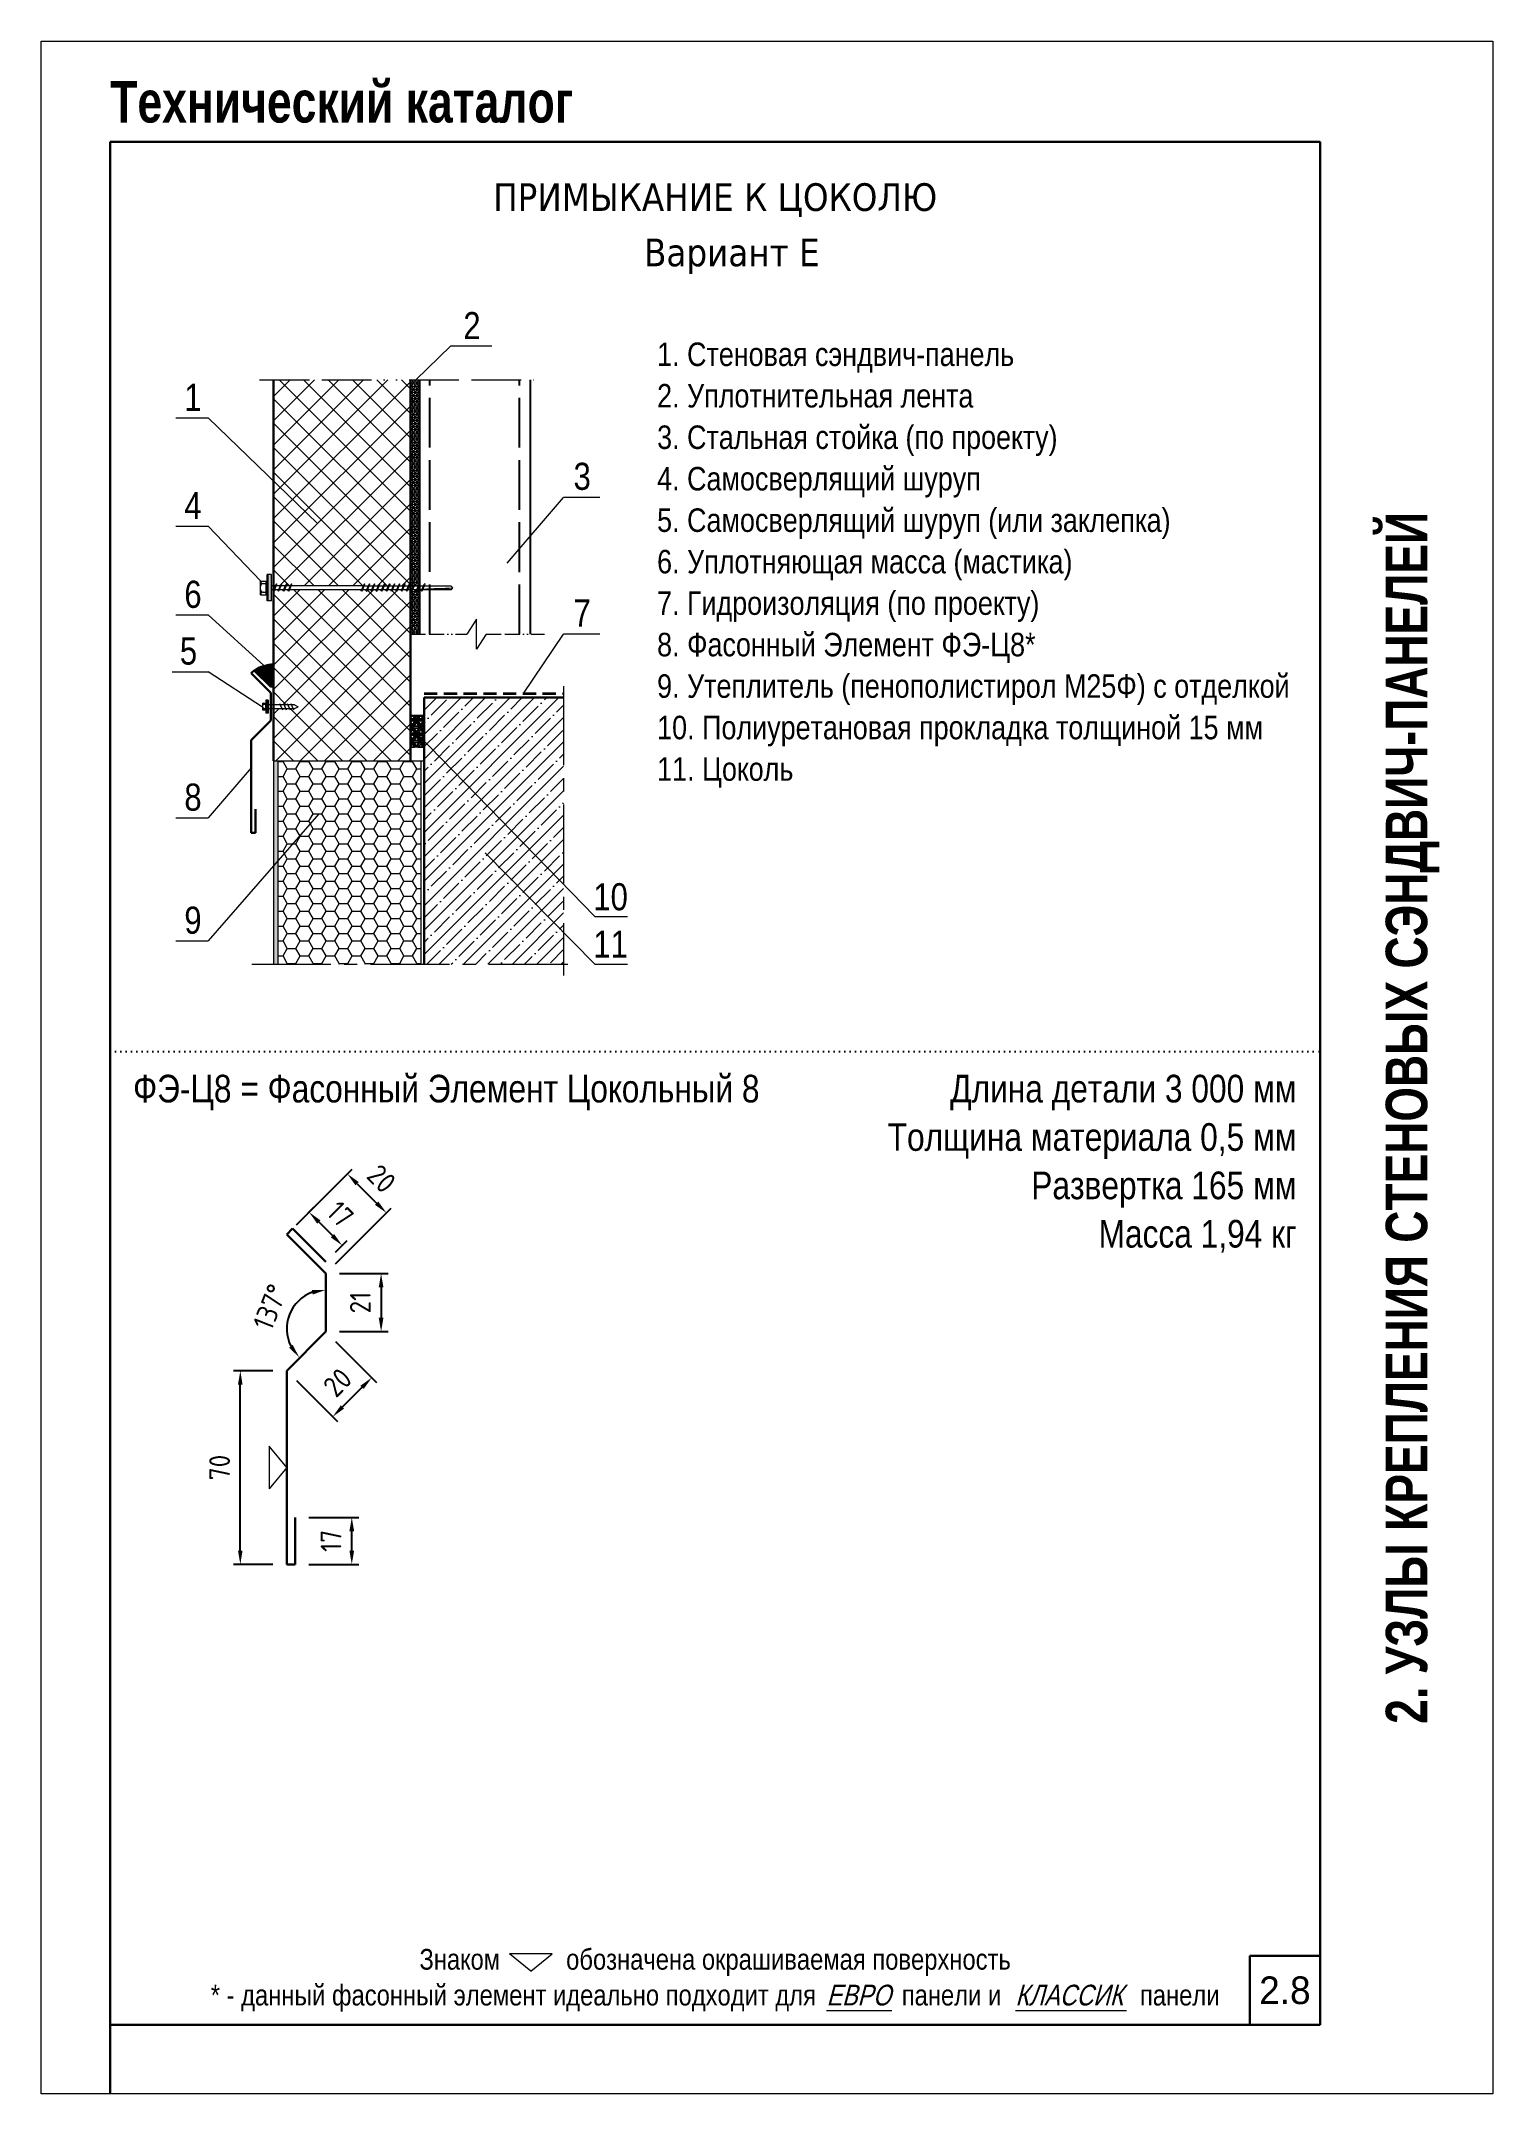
# Model space of a CAD drawing. Extents: x 5821 to 16321, y -13531 to 5774.
# Drawn here: x 13171 to 14221, y 4289 to 5774 of the extents above; entities that cross this region are included whole.
import ezdxf
from ezdxf.enums import TextEntityAlignment as Align

# ---------------------------------------------------------------- set-up
doc = ezdxf.new("R2010")
doc.units = 0
doc.header["$LTSCALE"] = 3
for name, pattern in [('ACAD_ISO02W100', [15, 12, -3]), ('ACAD_ISO13W100', [36, 12, -3, 12, -3, 0, -3, 0, -3]), ('CENTER2', [28.575, 19.05, -3.175, 3.175, -3.175]), ('DOT2', [0.125, 0, -0.125]), ('HIDDEN2', [4.7625, 3.175, -1.5875])]:
    doc.linetypes.add(name, pattern=pattern)
doc.layers.get('0').update_dxf_attribs({"linetype": 'CONTINUOUS', "lineweight": 30})
doc.layers.get('DEFPOINTS').update_dxf_attribs({"linetype": 'CONTINUOUS'})
for name, color, linetype, lineweight in [('Logo', 1, 'CONTINUOUS', 9), ('new_fill', 8, 'CONTINUOUS', 13), ('RAZMER', 7, 'CONTINUOUS', 9), ('Гидроизоляция', 7, 'HIDDEN2', 35), ('Нащельники', 1, 'CONTINUOUS', 30), ('Саморезы', 7, 'CONTINUOUS', 13)]:
    doc.layers.add(name, color=color, linetype=linetype, lineweight=lineweight)
doc.layers.add('Punktir', color=7, linetype='CONTINUOUS')
doc.layers.add('Прогон', color=7, linetype='CONTINUOUS')
doc.styles.add('LOGO', font='HATTEN.TTF')
doc.styles.add('ROMANS', font='romans.shx', dxfattribs={"width": 0.85})
doc.styles.get("Standard").update_dxf_attribs({"font": 'TAHOMA.TTF'})
doc.styles.add('style1', font='ARIALN.TTF')
doc.styles.add('style2', font='impact.TTF')
doc.styles.add('курсив', font='ARIAL.TTF', dxfattribs={"width": 0.8, "oblique": 15})
doc.dimstyles.new('2.5', dxfattribs={"dimscale": 5, "dimtxt": 3, "dimasz": 2, "dimexe": 1, "dimexo": 2, "dimgap": 0, "dimtad": 0, "dimdec": 0, "dimlfac": 0.5, "dimzin": 9, "dimdsep": 46, "dimtxsty": 'ROMANS', "dimcen": -3, "dimdle": 1, "dimclrd": 256, "dimclre": 256, "dimclrt": 256, "dimadec": 0, "dimazin": 0, "dimtfac": 1, "dimtdec": 0, "dimtofl": 0, "dimtmove": 2, "dimatfit": 3, "dimfxl": 0, "dimtvp": 1, "dimtolj": 1, "dimtzin": 9, "dimarcsym": 0})
pattern_1 = [(45, (38042.93, 3580.851), (-8.838835, 8.838835), []), (135, (38042.93, 3580.851), (-8.838835, -8.838835), [])]

msp = doc.modelspace()

# ---------------------------------------------------------------- texts
msp.add_text('ПРИМЫКАНИЕ К ЦОКОЛЮ', height=20).set_placement((13658.59, 5661.59), align=Align.MIDDLE_CENTER)
msp.add_text('Вариант E', height=20).set_placement((13607.19, 5611.55))
at = {"style": 'style1'}
for s, height, p in [('2', 19.61, (13476.47, 5558.82)), ('1. Стеновая сэндвич-панель', 17, (13616.62, 5539.37)), ('1', 19.61, (13274.71, 5506.95)), ('2. Уплотнительная лента', 17, (13616.62, 5509.37)), ('3. Стальная стойка (по проекту)', 17, (13616.62, 5479.37)), ('3', 19.61, (13556.18, 5449.8)), ('4. Самосверлящий шуруп', 17, (13616.62, 5449.37)), ('4', 19.61, (13274.71, 5428.64)), ('5. Самосверлящий шуруп (или заклепка)', 17, (13616.62, 5419.37)), ('6. Уплотняющая масса (мастика)', 17, (13616.62, 5389.37)), ('6', 19.61, (13274.71, 5364.45)), ('7. Гидроизоляция (по проекту)', 17, (13616.62, 5359.37)), ('7', 19.61, (13556.18, 5350.95)), ('8. Фасонный Элемент ФЭ-Ц8*', 17, (13616.62, 5329.37)), ('5', 19.61, (13271.46, 5323.39)), ('9. Утеплитель (пенополистирол М25Ф) с отделкой', 17, (13616.62, 5299.37)), ('10. Полиуретановая прокладка толщиной 15 мм', 17, (13616.62, 5269.37)), ('11. Цоколь', 17, (13616.62, 5239.37)), ('8', 19.61, (13274.71, 5217.72)), ('10', 19.612, (13570.48, 5145.65)), ('9', 19.61, (13274.71, 5128.71)), ('11', 19.612, (13570.48, 5111.38)), ('ФЭ-Ц8 = Фасонный Элемент Цокольный 8', 20, (13237.63, 5006.67))]:
    msp.add_text(s, height=height, dxfattribs=at).set_placement(p)
for s, p in [('Длина детали 3 000 мм', (14079.09, 5006.67)), ('Толщина материала 0,5 мм', (14079.09, 4971.67)), ('Развертка 165 мм', (14079.09, 4936.67)), ('Масса 1,94 кг', (14079.09, 4901.67))]:
    msp.add_text(s, height=20, dxfattribs=at).set_placement(p, align=Align.RIGHT)
for s, p in [('Знаком          обозначена окрашиваемая поверхность', (13658.59, 4379.35)), ('* - данный фасонный элемент идеально подходит для             панели и                     панели', (13658.59, 4353.44))]:
    msp.add_text(s, height=15, dxfattribs=at).set_placement(p, align=Align.CENTER)
at = {"color": 1, "style": 'курсив', "oblique": 15, "width": 0.8}
for s, p in [('ЕВРО', (13762.41, 4353.44)), ('КЛАССИК', (13914.7, 4353.44))]:
    msp.add_text(s, height=15, dxfattribs=at).set_placement(p, align=Align.CENTER)
at = {"layer": 'new_fill', "style": 'style2'}
msp.add_text('Технический каталог', height=30, dxfattribs=at).set_placement((13221.1, 5715.5))
msp.add_text('2. УЗЛЫ КРЕПЛЕНИЯ СТЕНОВЫХ СЭНДВИЧ-ПАНЕЛЕЙ', height=30, rotation=90, dxfattribs=at).set_placement((14158.59, 4995.52), align=Align.MIDDLE_CENTER)
at = {"layer": 'new_fill', "style": 'LOGO'}
msp.add_text('2.8', height=20, dxfattribs=at).set_placement((14070.64, 4364.44), align=Align.MIDDLE_CENTER)

# ---------------------------------------------------------------- blocks, each defined once
blk = doc.blocks.new('саморез1')
at = {"layer": 'new_fill'}
blk.add_hatch(color=254, dxfattribs=at).paths.add_polyline_path([(-1.2, -4.8), (0, -4.8), (0, 4.8), (-1.2, 4.8)])
at = {"layer": 'Саморезы', "ltscale": 150}
for p, q in [((-3.9, 2.6), (-1.5, 2.6)), ((-3.9, 2.6), (-3.9, -2.4)), ((-2.9, 1.7), (-1.5, 1.7)), ((-1.9, 2.6), (-1.9, -2.4)), ((0, 4.8), (-1.5, 4.8)), ((-1.5, 4.8), (-1.5, -4.8)), ((-1.2, 4.8), (-1.2, -4.8)), ((0, 4.8), (0, -4.8)), ((19.2, 1.4), (0, 1.4)), ((8.4, 2.4), (10.5, -2.4)), ((11.1, 2.4), (13.2, -2.4)), ((13.8, 2.4), (15.9, -2.4)), ((16.4, 2.4), (18.5, -2.4)), ((19.2, 1.4), (21.8, 0)), ((19.2, -1.4), (21.8, 0)), ((-3.9, -2.4), (-1.5, -2.4)), ((-2.9, -1.4), (-1.5, -1.4)), ((0, -4.8), (-1.5, -4.8)), ((0, -1.4), (19.2, -1.4))]:
    blk.add_line(p, q, dxfattribs=at)
for centre, start, end in [((-2.9, 2.7), 182.373, 269.9653), ((-2.9, 0.7), 90.0347, 177.627), ((-2.9, -0.4), 182.373, 269.9653), ((-2.9, -2.4), 90.0347, 177.627)]:
    blk.add_arc(centre, 1, start, end, dxfattribs=at)
blk = doc.blocks.new('*D181')
at = {"layer": 'DEFPOINTS', "color": 0, "transparency": 16777216}
for p in [(13354.8, 4706.5), (13395.8, 4706.5), (13354.8, 4672.5)]:
    blk.add_point(p, dxfattribs=at)
at = {"layer": 'RAZMER', "lineweight": -2, "transparency": 16777216}
for p, q in [((13364.8, 4706.5), (13400.8, 4706.5)), ((13395.8, 4682.5), (13395.8, 4696.5)), ((13364.8, 4672.5), (13400.8, 4672.5))]:
    blk.add_line(p, q, dxfattribs=at)
at = {"layer": 'RAZMER', "transparency": 16777216}
for points in [[(13394.1, 4696.5), (13397.5, 4696.5), (13395.8, 4706.5)], [(13394.1, 4682.5), (13397.5, 4682.5), (13395.8, 4672.5)]]:
    blk.add_solid(points, dxfattribs=at)
at = {"layer": 'RAZMER', "transparency": 16777216, "insert": (13380.8, 4689.5), "char_height": 15, "attachment_point": 5, "rotation": 90, "style": 'ROMANS'}
blk.add_mtext('\\A1;17', dxfattribs=at)
blk = doc.blocks.new('*D182')
at = {"layer": 'DEFPOINTS', "color": 0, "transparency": 16777216}
for p in [(13377, 4882.9), (13377, 4840.9), (13417, 4840.9)]:
    blk.add_point(p, dxfattribs=at)
at = {"layer": 'RAZMER', "lineweight": -2, "transparency": 16777216}
for p, q in [((13387, 4882.9), (13422, 4882.9)), ((13417, 4872.9), (13417, 4850.9)), ((13387, 4840.9), (13422, 4840.9))]:
    blk.add_line(p, q, dxfattribs=at)
at = {"layer": 'RAZMER', "transparency": 16777216}
for points in [[(13415.3, 4872.9), (13418.7, 4872.9), (13417, 4882.9)], [(13415.3, 4850.9), (13418.7, 4850.9), (13417, 4840.9)]]:
    blk.add_solid(points, dxfattribs=at)
at = {"layer": 'RAZMER', "transparency": 16777216, "insert": (13402, 4861.9), "char_height": 15, "attachment_point": 5, "rotation": 90, "style": 'ROMANS'}
blk.add_mtext('\\A1;21', dxfattribs=at)
blk = doc.blocks.new('*D183')
at = {"layer": 'DEFPOINTS', "color": 0, "transparency": 16777216}
for p in [(13377, 4840.9), (13348.8, 4812.6), (13410.3, 4807.6)]:
    blk.add_point(p, dxfattribs=at)
at = {"layer": 'RAZMER', "lineweight": -2, "transparency": 16777216}
for p, q in [((13384.1, 4833.8), (13413.8, 4804.1)), ((13355.8, 4805.5), (13385.5, 4775.8)), ((13389.1, 4786.4), (13403.2, 4800.6))]:
    blk.add_line(p, q, dxfattribs=at)
at = {"layer": 'RAZMER', "transparency": 16777216}
for points in [[(13402, 4801.7), (13404.4, 4799.4), (13410.3, 4807.6)], [(13387.9, 4787.6), (13390.2, 4785.2), (13382, 4779.3)]]:
    blk.add_solid(points, dxfattribs=at)
at = {"layer": 'RAZMER', "transparency": 16777216, "insert": (13385.5, 4804.1), "char_height": 15, "attachment_point": 5, "rotation": 45, "style": 'ROMANS'}
blk.add_mtext('\\A1;20', dxfattribs=at)
blk = doc.blocks.new('*D184')
at = {"layer": 'DEFPOINTS', "color": 0, "transparency": 16777216}
for p in [(13315.2, 4812.6), (13348.8, 4812.6), (13348.8, 4672.5)]:
    blk.add_point(p, dxfattribs=at)
at = {"layer": 'RAZMER', "lineweight": -2, "transparency": 16777216}
for p, q in [((13338.8, 4812.6), (13310.2, 4812.6)), ((13315.2, 4682.5), (13315.2, 4802.6)), ((13338.8, 4672.5), (13310.2, 4672.5))]:
    blk.add_line(p, q, dxfattribs=at)
at = {"layer": 'RAZMER', "transparency": 16777216}
for points in [[(13313.5, 4802.6), (13316.8, 4802.6), (13315.2, 4812.6)], [(13313.5, 4682.5), (13316.8, 4682.5), (13315.2, 4672.5)]]:
    blk.add_solid(points, dxfattribs=at)
at = {"layer": 'RAZMER', "transparency": 16777216, "insert": (13300.2, 4742.6), "char_height": 15, "attachment_point": 5, "rotation": 90, "style": 'ROMANS'}
blk.add_mtext('\\A1;70', dxfattribs=at)
blk = doc.blocks.new('*D185')
at = {"layer": 'DEFPOINTS', "color": 0, "transparency": 16777216}
for p in [(13377, 4882.9), (13356.9, 4862.6), (13377, 4842.9), (13377, 4842.9), (13348.8, 4812.6)]:
    blk.add_point(p, dxfattribs=at)
at = {"layer": 'RAZMER', "lineweight": -2, "transparency": 16777216}
blk.add_arc((13377, 4842.9), 28.2, 110.4103, 206.5455, dxfattribs=at)
at = {"layer": 'RAZMER', "transparency": 16777216}
for points in [[(13366.9, 4871), (13367.5, 4867.7), (13377, 4871.1)], [(13353.1, 4831.3), (13350.5, 4829.3), (13357.8, 4822.2)]]:
    blk.add_solid(points, dxfattribs=at)
at = {"layer": 'RAZMER', "transparency": 16777216, "insert": (13336.8, 4858.7), "char_height": 15, "attachment_point": 5, "rotation": 68.4779, "style": 'ROMANS'}
blk.add_mtext('\\A1;137°', dxfattribs=at)
blk = doc.blocks.new('саморез4')
at = {"layer": 'new_fill'}
blk.add_hatch(color=254, dxfattribs=at).paths.add_polyline_path([(-2.4, -9.4), (0, -9.4), (0, 9.8), (-2.4, 9.8)])
at = {"layer": 'Саморезы', "ltscale": 150}
for p, q in [((-7.9, 5), (-3.1, 5)), ((-7.9, -5), (-7.9, 5)), ((-5.9, 3.1), (-3.1, 3.1)), ((-3.8, -5), (-3.8, 5)), ((0, 9.8), (-3.1, 9.8)), ((-3.1, -9.4), (-3.1, 9.8)), ((-2.4, -9.4), (-2.4, 9.8)), ((0, -9.4), (0, 9.8)), ((64.9, 1.5), (0, 1.5)), ((1.3, -2.2), (3.4, 2.7)), ((1.9, -2.2), (4, 2.7)), ((3.7, 2.9), (3.4, 2.7)), ((3.7, 2.9), (4, 2.7)), ((4.9, -2.2), (7, 2.7)), ((5.5, -2.2), (7.6, 2.7)), ((7.3, 2.9), (7, 2.7)), ((7.3, 2.9), (7.6, 2.7)), ((8.6, -2.2), (10.7, 2.7)), ((9.2, -2.2), (11.3, 2.7)), ((11, 2.9), (10.7, 2.7)), ((11, 2.9), (11.3, 2.7)), ((12.2, -2.2), (14.3, 2.7)), ((12.8, -2.2), (14.9, 2.7)), ((14.6, 2.9), (14.3, 2.7)), ((14.6, 2.9), (14.9, 2.7)), ((64.9, -2.2), (67, 2.7)), ((65.6, -2.2), (67.7, 2.7)), ((67.3, 2.9), (67, 2.7)), ((130, 1.3), (67.1, 1.3)), ((67.3, 2.9), (67.7, 2.7)), ((68.6, -2.2), (70.7, 2.7)), ((69.2, -2.2), (71.3, 2.7)), ((71, 2.9), (70.7, 2.7)), ((71, 2.9), (71.3, 2.7)), ((72.2, -2.2), (74.3, 2.7)), ((72.8, -2.2), (74.9, 2.7)), ((74.6, 2.9), (74.3, 2.7)), ((74.6, 2.9), (74.9, 2.7)), ((75.8, -2.2), (77.9, 2.7)), ((76.4, -2.2), (78.5, 2.7)), ((78.2, 2.9), (77.9, 2.7)), ((78.2, 2.9), (78.5, 2.7)), ((79.5, -2.2), (81.5, 2.7)), ((80.1, -2.2), (82.2, 2.7)), ((81.9, 2.9), (81.5, 2.7)), ((81.9, 2.9), (82.2, 2.7)), ((83.1, -2.2), (85.2, 2.7)), ((83.7, -2.2), (85.8, 2.7)), ((85.5, 2.9), (85.2, 2.7)), ((85.5, 2.9), (85.8, 2.7)), ((86.7, -2.2), (88.8, 2.7)), ((87.3, -2.2), (89.4, 2.7)), ((89.1, 2.9), (88.8, 2.7)), ((89.1, 2.9), (89.4, 2.7)), ((90.3, -2.2), (92.4, 2.7)), ((90.9, -2.2), (93, 2.7)), ((92.7, 2.9), (92.4, 2.7)), ((92.7, 2.9), (93, 2.7)), ((94, -2.2), (96.1, 2.7)), ((94.6, -2.2), (96.7, 2.7)), ((96.4, 2.9), (96.1, 2.7)), ((96.4, 2.9), (96.7, 2.7)), ((97.6, -2.2), (99.7, 2.7)), ((98.2, -2.2), (100.3, 2.7)), ((100, 2.9), (99.7, 2.7)), ((100, 2.9), (100.3, 2.7)), ((101.2, -2.2), (103.3, 2.7)), ((101.8, -2.2), (103.9, 2.7)), ((103.6, 2.9), (103.3, 2.7)), ((103.6, 2.9), (103.9, 2.7)), ((104.8, -2.2), (106.9, 2.7)), ((105.5, -2.2), (107.6, 2.7)), ((107.2, 2.9), (106.9, 2.7)), ((107.2, 2.9), (107.6, 2.7)), ((108.5, -2.2), (110.6, 2.7)), ((109.1, -2.2), (111.2, 2.7)), ((110.9, 2.9), (110.6, 2.7)), ((110.9, 2.9), (111.2, 2.7)), ((130, 1.3), (131.2, 0)), ((-7.9, -5), (-3.1, -5)), ((-5.9, -3.1), (-3.1, -3.1)), ((0, -9.4), (-3.1, -9.4)), ((64.9, -1.5), (0, -1.5)), ((64.9, -1.5), (0, -1.5)), ((1.6, -2.4), (1.3, -2.2)), ((1.6, -2.4), (1.9, -2.2)), ((5.2, -2.4), (4.9, -2.2)), ((5.2, -2.4), (5.5, -2.2)), ((8.9, -2.4), (8.6, -2.2)), ((8.9, -2.4), (9.2, -2.2)), ((12.5, -2.4), (12.2, -2.2)), ((12.5, -2.4), (12.8, -2.2)), ((65.3, -2.4), (64.9, -2.2)), ((65.3, -2.4), (65.6, -2.2)), ((130, -1.3), (67.1, -1.3)), ((68.9, -2.4), (68.6, -2.2)), ((68.9, -2.4), (69.2, -2.2)), ((72.5, -2.4), (72.2, -2.2)), ((72.5, -2.4), (72.8, -2.2)), ((76.1, -2.4), (75.8, -2.2)), ((76.1, -2.4), (76.4, -2.2)), ((79.8, -2.4), (79.5, -2.2)), ((79.8, -2.4), (80.1, -2.2)), ((83.4, -2.4), (83.1, -2.2)), ((83.4, -2.4), (83.7, -2.2)), ((87, -2.4), (86.7, -2.2)), ((87, -2.4), (87.3, -2.2)), ((90.6, -2.4), (90.3, -2.2)), ((90.6, -2.4), (90.9, -2.2)), ((94.3, -2.4), (94, -2.2)), ((94.3, -2.4), (94.6, -2.2)), ((97.9, -2.4), (97.6, -2.2)), ((97.9, -2.4), (98.2, -2.2)), ((101.5, -2.4), (101.2, -2.2)), ((101.5, -2.4), (101.8, -2.2)), ((105.1, -2.4), (104.8, -2.2)), ((105.1, -2.4), (105.5, -2.2)), ((108.8, -2.4), (108.5, -2.2)), ((108.8, -2.4), (109.1, -2.2)), ((130, -1.3), (131.2, 0))]:
    blk.add_line(p, q, dxfattribs=at)
at = {"layer": 'Саморезы'}
for p, q in [((67.1, 1.3), (64.9, 1.5)), ((67.1, -1.3), (64.9, -1.5))]:
    blk.add_line(p, q, dxfattribs=at)
at = {"layer": 'Саморезы', "ltscale": 150}
for centre, radius, start, end in [((-5.9, 5.1), 2, 182.373, 269.9653), ((-5.9, 1.1), 2, 90.0347, 177.627), ((80.3, 1057.7), 1058.9, 271.592, 272.7554), ((-5.9, -1.1), 2, 182.373, 269.9653), ((-5.9, -5.1), 2, 90.0347, 177.627)]:
    blk.add_arc(centre, radius, start, end, dxfattribs=at)
blk = doc.blocks.new('*D186')
at = {"layer": 'DEFPOINTS', "color": 0, "transparency": 16777216}
for p in [(13353, 4915.4), (13388.9, 4903.2), (13377, 4891.4)]:
    blk.add_point(p, dxfattribs=at)
at = {"layer": 'RAZMER', "lineweight": -2, "transparency": 16777216}
for p, q in [((13360.1, 4922.5), (13368.4, 4930.8)), ((13371.9, 4920.2), (13381.8, 4910.3)), ((13384.1, 4898.4), (13392.4, 4906.8))]:
    blk.add_line(p, q, dxfattribs=at)
at = {"layer": 'RAZMER', "transparency": 16777216}
for points in [[(13373.1, 4921.4), (13370.8, 4919), (13364.9, 4927.3)], [(13383, 4911.5), (13380.6, 4909.1), (13388.9, 4903.2)]]:
    blk.add_solid(points, dxfattribs=at)
at = {"layer": 'RAZMER', "transparency": 16777216, "insert": (13387.5, 4925.8), "char_height": 15, "attachment_point": 5, "rotation": 315, "style": 'ROMANS'}
blk.add_mtext('\\A1;17', dxfattribs=at)
blk = doc.blocks.new('*D187')
at = {"layer": 'DEFPOINTS', "color": 0, "transparency": 16777216}
for p in [(13420.9, 4926.7), (13348.8, 4911.2), (13377, 4882.9)]:
    blk.add_point(p, dxfattribs=at)
at = {"layer": 'RAZMER', "lineweight": -2, "transparency": 16777216}
for p, q in [((13355.8, 4918.2), (13396.1, 4958.5)), ((13399.7, 4947.9), (13413.8, 4933.8)), ((13384.1, 4889.9), (13424.4, 4930.2))]:
    blk.add_line(p, q, dxfattribs=at)
at = {"layer": 'RAZMER', "transparency": 16777216}
for points in [[(13400.8, 4949.1), (13398.5, 4946.7), (13392.6, 4955)], [(13415, 4935), (13412.6, 4932.6), (13420.9, 4926.7)]]:
    blk.add_solid(points, dxfattribs=at)
at = {"layer": 'RAZMER', "transparency": 16777216, "insert": (13417.3, 4951.5), "char_height": 15, "attachment_point": 5, "rotation": 315, "style": 'ROMANS'}
blk.add_mtext('\\A1;20', dxfattribs=at)

# ---------------------------------------------------------------- dimensions: what is measured, and where the dimension line sits
at = {"layer": 'RAZMER'}
dim = msp.add_aligned_dim(p1=(13348.76, 4911.15), p2=(13377.04, 4882.87), distance=62, dimstyle='2.5', override={"dimlfac": 0.5, "dimtxsty": 'ROMANS', "dimsah": 1, "dimtolj": 1}, dxfattribs=at)
dim.commit()
dim.dimension.update_dxf_attribs({"geometry": '*D187', "text_midpoint": (13417.35, 4951.46)})
for p1, p2, distance, picture, middle in [((13353, 4915.4), (13377.04, 4891.35), 16.77, '*D186', (13387.49, 4925.84)), ((13348.76, 4812.58), (13377.04, 4840.87), -47.01, '*D183', (13385.53, 4804.09))]:
    dim = msp.add_aligned_dim(p1=p1, p2=p2, distance=distance, dimstyle='2.5', dxfattribs=at)
    dim.commit()
    dim.dimension.update_dxf_attribs({"geometry": picture, "text_midpoint": middle})
dim = msp.add_angular_dim_2l(base=(13356.86, 4862.6), line1=((13377.04, 4842.87), (13377.04, 4882.87)), line2=((13377.04, 4842.87), (13348.76, 4812.58)), dimstyle='2.5', dxfattribs=at)
dim.commit()
dim.dimension.update_dxf_attribs({"geometry": '*D185', "text_midpoint": (13336.83, 4858.73)})
for base, p1, p2, picture, middle in [((13417.01, 4840.87), (13377.04, 4882.87), (13377.04, 4840.87), '*D182', (13402.01, 4861.87)), ((13315.15, 4812.58), (13348.76, 4672.54), (13348.76, 4812.58), '*D184', (13300.15, 4742.56)), ((13395.79, 4706.54), (13354.76, 4672.54), (13354.76, 4706.54), '*D181', (13380.79, 4689.54))]:
    dim = msp.add_linear_dim(base=base, p1=p1, p2=p2, angle=90, dimstyle='2.5', dxfattribs=at)
    dim.commit()
    dim.dimension.update_dxf_attribs({"geometry": picture, "text_midpoint": middle})

# ---------------------------------------------------------------- hatches: boundary and pattern name
at = {"layer": 'new_fill'}
h = msp.add_hatch(dxfattribs=at)
h.set_pattern_fill('ANSI37', color=256, scale=100, style=0)
h.set_pattern_definition(pattern_1)
h.paths.add_polyline_path([(13438.25, 5529.37), (13339.25, 5529.37), (13339.25, 5380.37), (13340.55, 5380.37), (13341.2, 5381.89), (13341.67, 5381.55), (13341.17, 5380.37), (13344.18, 5380.37), (13344.83, 5381.89), (13345.3, 5381.55), (13344.79, 5380.37), (13347.8, 5380.37), (13348.46, 5381.89), (13348.93, 5381.55), (13348.42, 5380.37), (13351.43, 5380.37), (13352.08, 5381.89), (13352.55, 5381.55), (13352.05, 5380.37), (13402.59, 5380.37), (13404.13, 5380.23), (13404.85, 5381.89), (13405.31, 5381.55), (13404.73, 5380.18), (13404.74, 5380.18), (13407.74, 5380.18), (13408.47, 5381.89), (13408.94, 5381.55), (13408.35, 5380.18), (13411.37, 5380.18), (13412.1, 5381.89), (13412.57, 5381.55), (13411.98, 5380.18), (13414.99, 5380.18), (13415.73, 5381.89), (13416.19, 5381.55), (13415.61, 5380.18), (13418.62, 5380.18), (13419.35, 5381.89), (13419.82, 5381.55), (13419.23, 5380.18), (13422.25, 5380.18), (13422.98, 5381.89), (13423.45, 5381.55), (13422.86, 5380.18), (13425.87, 5380.18), (13426.61, 5381.89), (13427.07, 5381.55), (13426.49, 5380.18), (13429.5, 5380.18), (13430.23, 5381.89), (13430.7, 5381.55), (13430.11, 5380.18), (13433.13, 5380.18), (13433.86, 5381.89), (13434.33, 5381.55), (13433.74, 5380.18), (13436.75, 5380.18), (13437.49, 5381.89), (13438.25, 5381.33)])
h = msp.add_hatch(dxfattribs=at)
h.set_pattern_fill('NET3', color=256, scale=18, style=0)
h.set_pattern_definition([(0, (38042.9306, 3580.8513), (0, 2.25), []), (60, (38042.9306, 3580.8513), (-1.94855716, 1.125), []), (120, (38042.9306, 3580.8513), (-1.94855716, -1.125), [])])
h.paths.add_polyline_path([(13445.02, 5529.37), (13438.25, 5529.37), (13438.25, 5380.18), (13440.38, 5380.18), (13440.97, 5381.55), (13441.27, 5381.78), (13441.58, 5381.55), (13440.99, 5380.18), (13444.01, 5380.18), (13444.59, 5381.55), (13445, 5381.85)])
h.paths.add_polyline_path([(13445, 5377.54), (13443.49, 5377.54), (13443.11, 5376.65), (13442.8, 5376.43), (13442.49, 5376.65), (13442.88, 5377.54), (13439.87, 5377.54), (13439.48, 5376.65), (13439.18, 5376.43), (13438.87, 5376.65), (13439.25, 5377.54), (13438.25, 5377.54), (13438.25, 5345.38), (13444.99, 5345.38)])
h = msp.add_hatch(dxfattribs=at)
h.set_pattern_fill('ANSI37', color=256, scale=100, style=0)
h.set_pattern_definition(pattern_1)
h.paths.add_polyline_path([(13438.25, 5377.54), (13436.24, 5377.54), (13435.86, 5376.65), (13435.55, 5376.43), (13435.24, 5376.65), (13435.62, 5377.54), (13432.61, 5377.54), (13432.23, 5376.65), (13431.92, 5376.43), (13431.62, 5376.65), (13432, 5377.54), (13428.99, 5377.54), (13428.6, 5376.65), (13428.3, 5376.43), (13427.99, 5376.65), (13428.37, 5377.54), (13425.36, 5377.54), (13424.98, 5376.65), (13424.67, 5376.43), (13424.36, 5376.65), (13424.74, 5377.54), (13421.73, 5377.54), (13421.35, 5376.65), (13421.04, 5376.43), (13420.74, 5376.65), (13421.12, 5377.54), (13418.11, 5377.54), (13417.72, 5376.65), (13417.42, 5376.43), (13417.11, 5376.65), (13417.49, 5377.54), (13414.48, 5377.54), (13414.1, 5376.65), (13413.79, 5376.43), (13413.48, 5376.65), (13413.86, 5377.54), (13410.85, 5377.54), (13410.47, 5376.65), (13410.16, 5376.43), (13409.86, 5376.65), (13410.24, 5377.54), (13407.23, 5377.54), (13406.84, 5376.65), (13406.54, 5376.43), (13406.23, 5376.65), (13406.61, 5377.54), (13404.74, 5377.54), (13403.55, 5377.44), (13403.22, 5376.65), (13402.91, 5376.43), (13402.6, 5376.65), (13402.92, 5377.39), (13402.59, 5377.36), (13350.76, 5377.36), (13350.46, 5376.65), (13350.15, 5376.43), (13349.84, 5376.65), (13350.14, 5377.36), (13347.13, 5377.36), (13346.83, 5376.65), (13346.52, 5376.43), (13346.21, 5376.65), (13346.51, 5377.36), (13343.5, 5377.36), (13343.2, 5376.65), (13342.89, 5376.43), (13342.59, 5376.65), (13342.89, 5377.36), (13339.88, 5377.36), (13339.58, 5376.65), (13339.25, 5376.42), (13339.25, 5294.36), (13354.47, 5294.36), (13357, 5292.96), (13354.47, 5291.56), (13339.25, 5291.56), (13339.25, 5253.81), (13438.25, 5253.81)])
h = msp.add_hatch(dxfattribs=at)
h.set_pattern_fill('NET3', color=256, scale=10, style=0)
h.set_pattern_definition([(0, (38042.9306, 3620.8513), (0, 1.25), []), (60, (38042.9306, 3620.8513), (-1.082531755, 0.625), []), (120, (38042.9306, 3620.8513), (-1.082531755, -0.625), [])])
h.paths.add_polyline_path([(13339.25, 5323.69, 0.162552), (13325.23, 5319.22), (13337.25, 5307.2), (13339.25, 5307.2)])
h = msp.add_hatch(dxfattribs=at)
h.set_pattern_fill('ESCHER', color=256, scale=5, style=0)
h.set_pattern_definition([(60, (21335.6214, 3522.04), (-6, -1e-09), [5.5, -0.5]), (180, (21335.6214, 3522.04), (3, -5.1961524), [5.5, -0.5]), (300, (21335.6214, 3522.04), (6, -1e-09), [5.5, -0.5]), (60, (21336.1214, 3522.04), (-6, -1e-09), [1, -5]), (300, (21336.1214, 3522.04), (6, -1e-09), [1, -5]), (60, (21335.3714, 3522.473), (-6, -1e-09), [1, -5]), (180, (21335.3714, 3522.473), (3, -5.1961524), [1, -5]), (300, (21335.3714, 3521.607), (6, -1e-09), [1, -5]), (180, (21335.3714, 3521.607), (3, -5.1961524), [1, -5]), (60, (21333.6214, 3522.04), (-6, -1e-09), [1, -5]), (300, (21333.6214, 3522.04), (6, -1e-09), [1, -5]), (60, (21336.6214, 3520.3077), (-6, -1e-09), [1, -5]), (180, (21336.6214, 3520.3077), (3, -5.1961524), [1, -5]), (300, (21336.6214, 3523.772), (6, -1e-09), [1, -5]), (180, (21336.6214, 3523.772), (3, -5.1961524), [1, -5]), (0, (21336.6214, 3522.906), (-3, 5.1961524), [3.5, -2.5]), (0, (21336.6214, 3521.174), (-3, 5.1961524), [3.5, -2.5]), (120, (21335.8714, 3523.339), (-6, 1e-09), [3.5, -2.5]), (120, (21334.3714, 3522.473), (-6, 1e-09), [3.5, -2.5]), (240, (21334.3714, 3521.607), (3, -5.1961524), [3.5, -2.5]), (240, (21335.8714, 3520.741), (3, -5.1961524), [3.5, -2.5])])
h.paths.add_polyline_path([(13448.25, 5286.7), (13438.25, 5286.7), (13438.25, 5263.62), (13448.25, 5263.62)])
h = msp.add_hatch(dxfattribs=at)
h.set_pattern_fill('ANSI35', color=256, scale=50, style=0)
h.set_pattern_definition([(45, (38042.93, 3580.851), (-8.838835, 8.838835), []), (45, (38051.77, 3580.851), (-8.838835, 8.838835), [15.625, -3.125, 0, -3.125])])
h.paths.add_polyline_path([(13548.96, 5227.7), (13448.25, 5273.59), (13448.25, 5263.62), (13448.11, 5263.62), (13448.11, 5106.8), (13548.96, 5106.8)])
h.paths.add_polyline_path([(13548.96, 5299.52), (13448.11, 5299.52), (13448.11, 5286.7), (13448.25, 5286.7), (13448.25, 5273.59), (13548.96, 5227.7)])
h = msp.add_hatch(dxfattribs=at)
h.set_pattern_fill('HONEY', color=256, scale=50, style=0)
h.set_pattern_definition([(0, (38042.9306, 3580.851), (9.375, 5.4126587), [6.25, -12.5]), (120, (38042.9306, 3580.851), (-9.375, 5.4126588), [6.25, -12.5]), (60, (38042.9306, 3580.851), (2e-08, 10.8253175), [-12.5, 6.25])])
h.paths.add_polyline_path([(13445.72, 5253.81), (13342.25, 5253.81), (13342.25, 5106.8), (13445.72, 5106.8)])
at = {"layer": 'RAZMER'}
h = msp.add_hatch(dxfattribs=at)
h.set_pattern_fill('AR-SAND', color=256, style=0)
h.set_pattern_definition([(37.5, (38042.9306, 3580.8513), (-0.06299336, 1.92682377), [0, -1.52, 0, -1.7, 0, -1.625]), (7.5, (38042.9306, 3580.8513), (1.7697767, 2.82214607), [0, -0.82, 0, -1.37, 0, -0.525]), (327.5, (38041.7006, 3580.8513), (3.11414186, 0.00565905), [0, -0.5, 0, -1.8, 0, -2.35]), (317.5, (38041.7006, 3580.8513), (3.0061266, 0.87767556), [0, -0.25, 0, -1.18, 0, -1.35])])
h.paths.add_polyline_path([(13342.25, 5253.81), (13339.25, 5253.81), (13339.25, 5106.8), (13342.25, 5106.8)])

# ---------------------------------------------------------------- linework, layer by layer
at = {"color": 1}
for p, q in [((14096.09, 5701.59), (13221.09, 5701.59)), ((13221.09, 5701.59), (13221.09, 4289.44)), ((14096.09, 5701.59), (14096.09, 4339.44)), ((14045.18, 4389.44), (14096.09, 4389.44)), ((14045.18, 4389.44), (14045.18, 4339.44)), ((14096.09, 4339.44), (13221.09, 4339.44))]:
    msp.add_line(p, q, dxfattribs=at)
for p, q in [((13339.25, 5529.37), (13339.25, 5253.81)), ((13438.25, 5253.81), (13438.25, 5529.37)), ((13448.11, 5299.52), (13549.03, 5299.52)), ((13448.11, 5299.52), (13448.11, 5106.8))]:
    msp.add_line(p, q)
at = {"layer": 'Logo'}
for p, q in [((13739.07, 4349.88), (13786.31, 4349.88)), ((13875.69, 4349.88), (13956.14, 4349.88))]:
    msp.add_line(p, q, dxfattribs=at)
at = {"layer": 'new_fill'}
msp.add_lwpolyline([(13438.25, 5286.7), (13448.25, 5286.7), (13448.25, 5263.62), (13438.25, 5263.62)], close=True, dxfattribs=at)
msp.add_arc((13338.94, 5300.46), 23.23, 89.23203, 126.16319, dxfattribs=at)
at = {"layer": 'Punktir', "linetype": 'DOT2', "ltscale": 10}
msp.add_line((13221.09, 5043.48), (14096.09, 5043.48), dxfattribs=at)
at = {"layer": 'RAZMER'}
for p, q in [((13442.12, 5529.33), (13467.16, 5553.69)), ((13497.02, 5553.69), (13467.16, 5553.69)), ((13268.55, 5501.83), (13292.01, 5501.83)), ((13371.08, 5425.5), (13292.01, 5501.83)), ((13508.17, 5396.8), (13548.96, 5444.2)), ((13575.08, 5444.2), (13548.96, 5444.2)), ((13268.55, 5423.52), (13292.01, 5423.52)), ((13329.78, 5383.9), (13292.01, 5423.52)), ((13268.55, 5359.33), (13292.01, 5359.33)), ((13332.11, 5322.67), (13292.01, 5359.33)), ((13486.04, 5356.2), (13479.09, 5345.37)), ((13486.03, 5334.54), (13486.04, 5356.2)), ((13492.97, 5345.36), (13486.03, 5334.54)), ((13519.95, 5302.52), (13548.96, 5345.35)), ((13575.08, 5345.35), (13548.96, 5345.35)), ((13265.9, 5318.27), (13292.01, 5318.27)), ((13331.31, 5292.48), (13292.01, 5318.27)), ((13337.25, 5307.2), (13339.25, 5307.2)), ((13443.45, 5273.14), (13571.57, 5141.08)), ((13323.11, 5248.81), (13292.01, 5212.6)), ((13339.25, 5253.81), (13448.11, 5253.81)), ((13339.25, 5253.81), (13339.25, 5106.8)), ((13342.25, 5253.81), (13342.25, 5106.8)), ((13445.72, 5253.81), (13445.72, 5106.8)), ((13268.55, 5212.6), (13292.01, 5212.6)), ((13372.01, 5215.47), (13292.01, 5123.59)), ((13492.21, 5187.17), (13571.57, 5106.8)), ((13571.57, 5141.08), (13595.24, 5141.08)), ((13268.55, 5123.59), (13292.01, 5123.59)), ((13571.57, 5106.8), (13595.24, 5106.8)), ((13348.76, 4742.56), (13336.1, 4757.96)), ((13336.1, 4757.96), (13336.1, 4727.17)), ((13348.76, 4742.56), (13336.1, 4727.17)), ((13525.29, 4378.17), (13509.89, 4390.83)), ((13540.68, 4390.83), (13509.89, 4390.83)), ((13525.29, 4378.17), (13540.68, 4390.83))]:
    msp.add_line(p, q, dxfattribs=at)
at = {"layer": 'RAZMER', "linetype": 'ACAD_ISO13W100'}
msp.add_line((13329.12, 5529.37), (13535, 5529.37), dxfattribs=at)
at = {"layer": 'RAZMER', "linetype": 'ACAD_ISO13W100', "ltscale": 0.3}
for p, q in [((13438.25, 5345.38), (13479.09, 5345.37)), ((13492.97, 5345.36), (13535.29, 5345.35))]:
    msp.add_line(p, q, dxfattribs=at)
at = {"layer": 'RAZMER', "linetype": 'CENTER2'}
for p, q in [((13548.96, 5307.9), (13548.96, 5098.41)), ((13323.55, 5106.8), (13557.89, 5106.8))]:
    msp.add_line(p, q, dxfattribs=at)
at = {"layer": 'RAZMER'}
msp.add_lwpolyline([(13171.09, 5774.44), (14221.09, 5774.44), (14221.09, 4289.44), (13171.09, 4289.44)], close=True, dxfattribs=at)
at = {"layer": 'Гидроизоляция'}
msp.add_line((13448.11, 5302.52), (13549.03, 5302.52), dxfattribs=at)
at = {"layer": 'Нащельники'}
for p, q in [((13325.23, 5319.22), (13323.11, 5317.1)), ((13337.25, 5302.96), (13323.11, 5317.1)), ((13337.25, 5307.2), (13325.23, 5319.22)), ((13337.25, 5282.96), (13337.25, 5302.96)), ((13337.25, 5282.96), (13323.11, 5268.82)), ((13323.11, 5201.8), (13323.11, 5268.82)), ((13326.11, 5201.8), (13326.11, 5218.8)), ((13323.11, 5201.8), (13326.11, 5201.8)), ((13353, 4915.4), (13348.76, 4911.15)), ((13377.04, 4891.35), (13353, 4915.4)), ((13377.04, 4882.87), (13348.76, 4911.15)), ((13377.04, 4840.87), (13377.04, 4882.87)), ((13377.04, 4840.87), (13348.76, 4812.58)), ((13348.76, 4672.54), (13348.76, 4812.58)), ((13354.76, 4672.54), (13354.76, 4706.54)), ((13348.76, 4672.54), (13354.76, 4672.54))]:
    msp.add_line(p, q, dxfattribs=at)
at = {"layer": 'Прогон'}
for p, q in [((13444.99, 5345.38), (13445.02, 5529.33)), ((13524.99, 5345.35), (13525.02, 5529.37))]:
    msp.add_line(p, q, dxfattribs=at)
at = {"layer": 'Прогон', "linetype": 'ACAD_ISO02W100'}
for p, q in [((13452.19, 5345.38), (13452.22, 5529.37)), ((13516.99, 5345.35), (13516.99, 5529.37))]:
    msp.add_line(p, q, dxfattribs=at)

# ---------------------------------------------------------------- block references
at = {"layer": 'RAZMER'}
msp.add_blockref('саморез1', (13335.25, 5292.96), dxfattribs=at)
at = {"layer": 'Саморезы'}
msp.add_blockref('саморез4', (13337.66, 5378.86), dxfattribs=at)

msp.set_redraw_order([(e.dxf.handle, doc.entitydb.next_handle()) for e in msp.query("TEXT MTEXT ATTDEF DIMENSION ARC_DIMENSION")])  # texts and dimensions are drawn at this point

doc.saveas('drawing.dxf')
